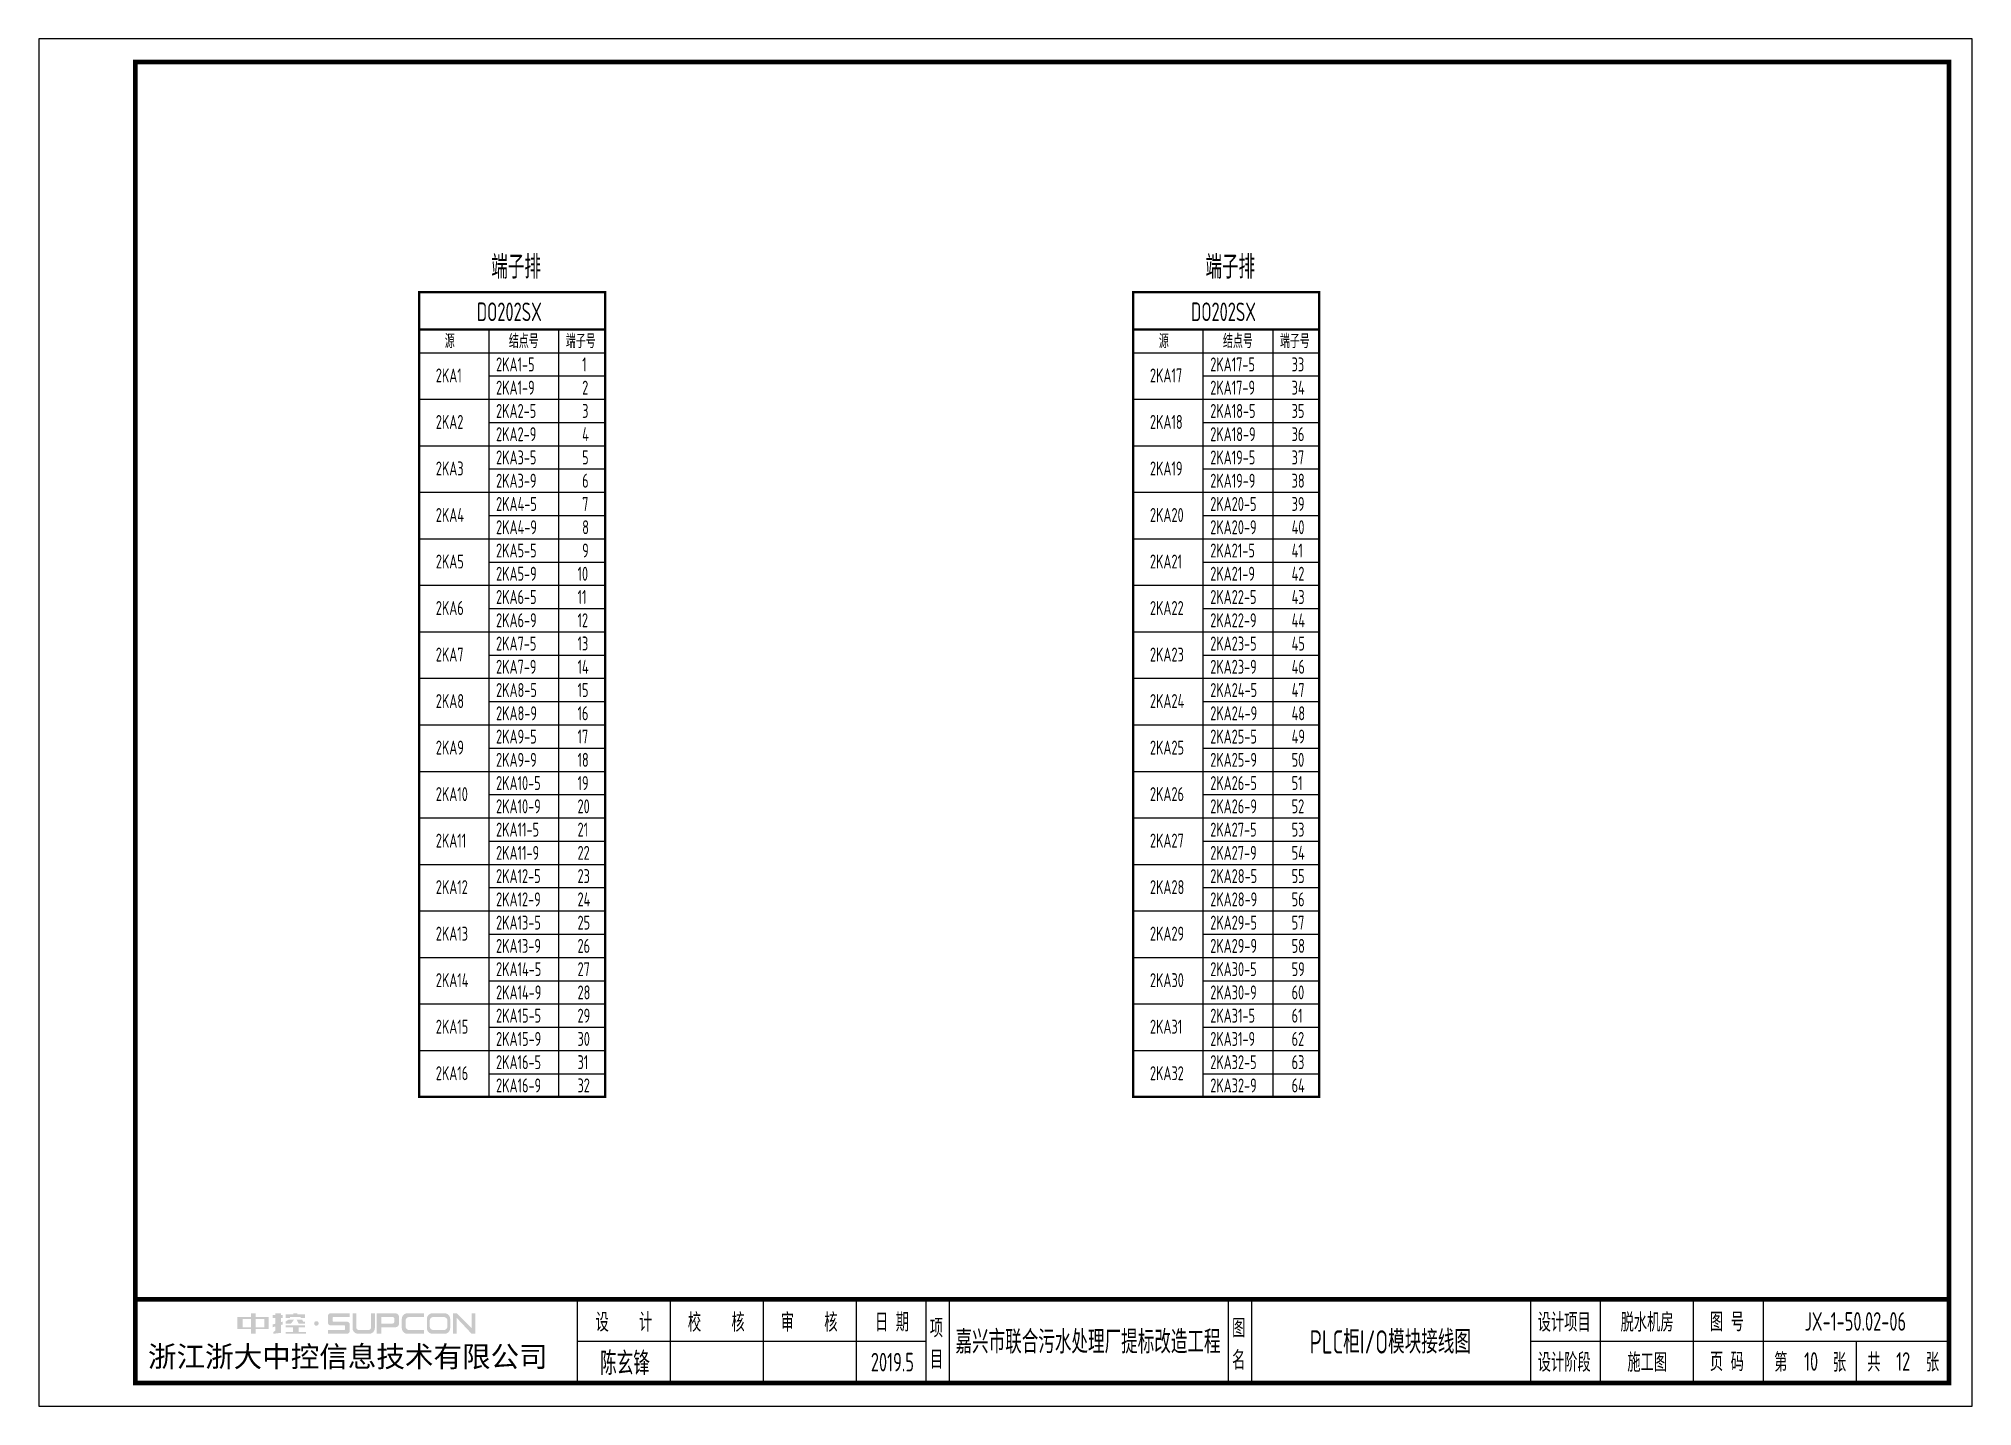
# Model space of a CAD drawing. Header units: millimetres. Extents: x 30557 to 235556, y -116603 to -73383.
# Drawn here: x 98452 to 102610, y -83067 to -80127 of the extents above; entities that cross this region are included whole.
import ezdxf
from ezdxf.enums import TextEntityAlignment as Align

# ---------------------------------------------------------------- set-up
doc = ezdxf.new("R2010")
doc.units = ezdxf.units.MM
doc.layers.add('1', color=3, linetype='Continuous')
doc.layers.add('符号层', color=3, linetype='Continuous')
doc.layers.add('_Drawing', color=7, linetype='Continuous', lineweight=25)
doc.styles.add('supcon', font='sceie.shx', dxfattribs={"width": 0.75, "height": 40, "bigfont": 'sceic.shx'})
doc.styles.add('Title', font='', dxfattribs={"height": 45})
doc.styles.get('Title').set_extended_font_data('SimHei')

msp = doc.modelspace()

# ---------------------------------------------------------------- texts
at = {"color": 3, "style": 'supcon', "width": 0.75}
for s, p in [('2KA1', (99305.5, -80866.3)), ('2KA17', (100841.2, -80866.3)), ('2KA2', (99305.5, -80966.3)), ('2KA18', (100841.2, -80966.3)), ('2KA3', (99305.5, -81066.3)), ('2KA19', (100841.2, -81066.3)), ('2KA4', (99305.5, -81166.3)), ('2KA20', (100841.2, -81166.3)), ('2KA5', (99305.5, -81266.3)), ('2KA21', (100841.2, -81266.3)), ('2KA6', (99305.5, -81366.3)), ('2KA22', (100841.2, -81366.3)), ('2KA7', (99305.5, -81466.3)), ('2KA23', (100841.2, -81466.3)), ('2KA8', (99305.5, -81566.3)), ('2KA24', (100841.2, -81566.3)), ('2KA9', (99305.5, -81666.3)), ('2KA25', (100841.2, -81666.3)), ('2KA10', (99305.5, -81766.3)), ('2KA26', (100841.2, -81766.3)), ('2KA11', (99305.5, -81866.3)), ('2KA27', (100841.2, -81866.3)), ('2KA12', (99305.5, -81966.3)), ('2KA28', (100841.2, -81966.3)), ('2KA13', (99305.5, -82066.3)), ('2KA29', (100841.2, -82066.3)), ('2KA14', (99305.5, -82166.3)), ('2KA30', (100841.2, -82166.3)), ('2KA15', (99305.5, -82266.3)), ('2KA31', (100841.2, -82266.3)), ('2KA16', (99305.5, -82366.3)), ('2KA32', (100841.2, -82366.3))]:
    msp.add_text(s, height=30, dxfattribs=at).set_placement(p)
for s, height, p in [('脱水机房', 40, (101910.2, -82884.9)), ('陈玄锋', 50, (99712.3, -82972.4)), ('10', 40, (102262.8, -82971)), ('12', 40, (102460.8, -82971)), ('2019.5', 40, (100287.3, -82972.4))]:
    msp.add_text(s, height=height, dxfattribs=at).set_placement(p, align=Align.MIDDLE)
at = {"layer": '1', "style": 'supcon', "width": 0.75}
for p in [(99463.6, -80734.5), (100999.3, -80734.5)]:
    msp.add_text('DO202SX', height=40, dxfattribs=at).set_placement(p, align=Align.CENTER)
at = {"layer": '1', "color": 3, "style": 'supcon', "width": 0.75}
for s, p in [('2KA1-5', (99435.1, -80842.6)), ('2KA17-5', (100970.8, -80842.6)), ('2KA1-9', (99435.1, -80892.6)), ('2KA17-9', (100970.8, -80892.6)), ('2KA2-5', (99435.1, -80942.6)), ('2KA18-5', (100970.8, -80942.6)), ('2KA2-9', (99435.1, -80992.6)), ('2KA18-9', (100970.8, -80992.6)), ('2KA3-5', (99435.1, -81042.6)), ('2KA19-5', (100970.8, -81042.6)), ('2KA3-9', (99435.1, -81092.6)), ('2KA19-9', (100970.8, -81092.6)), ('2KA4-5', (99435.1, -81142.6)), ('2KA20-5', (100970.8, -81142.6)), ('2KA4-9', (99435.1, -81192.6)), ('2KA20-9', (100970.8, -81192.6)), ('2KA5-5', (99435.1, -81242.6)), ('2KA21-5', (100970.8, -81242.6)), ('2KA5-9', (99435.1, -81292.6)), ('2KA21-9', (100970.8, -81292.6)), ('2KA6-5', (99435.1, -81342.6)), ('2KA22-5', (100970.8, -81342.6)), ('2KA6-9', (99435.1, -81392.6)), ('2KA22-9', (100970.8, -81392.6)), ('2KA7-5', (99435.1, -81442.6)), ('2KA23-5', (100970.8, -81442.6)), ('2KA7-9', (99435.1, -81492.6)), ('2KA23-9', (100970.8, -81492.6)), ('2KA8-5', (99435.1, -81542.6)), ('2KA24-5', (100970.8, -81542.6)), ('2KA8-9', (99435.1, -81592.6)), ('2KA24-9', (100970.8, -81592.6)), ('2KA9-5', (99435.1, -81642.6)), ('2KA25-5', (100970.8, -81642.6)), ('2KA9-9', (99435.1, -81692.6)), ('2KA25-9', (100970.8, -81692.6)), ('2KA10-5', (99435.1, -81742.6)), ('2KA26-5', (100970.8, -81742.6)), ('2KA10-9', (99435.1, -81792.6)), ('2KA26-9', (100970.8, -81792.6)), ('2KA11-5', (99435.1, -81842.6)), ('2KA27-5', (100970.8, -81842.6)), ('2KA11-9', (99435.1, -81892.6)), ('2KA27-9', (100970.8, -81892.6)), ('2KA12-5', (99435.1, -81942.6)), ('2KA28-5', (100970.8, -81942.6)), ('2KA12-9', (99435.1, -81992.6)), ('2KA28-9', (100970.8, -81992.6)), ('2KA13-5', (99435.1, -82042.6)), ('2KA29-5', (100970.8, -82042.6)), ('2KA13-9', (99435.1, -82092.6)), ('2KA29-9', (100970.8, -82092.6)), ('2KA14-5', (99435.1, -82142.6)), ('2KA30-5', (100970.8, -82142.6)), ('2KA14-9', (99435.1, -82192.6)), ('2KA30-9', (100970.8, -82192.6)), ('2KA15-5', (99435.1, -82242.6)), ('2KA31-5', (100970.8, -82242.6)), ('2KA15-9', (99435.1, -82292.6)), ('2KA31-9', (100970.8, -82292.6)), ('2KA16-5', (99435.1, -82342.6)), ('2KA32-5', (100970.8, -82342.6)), ('2KA16-9', (99435.1, -82392.6)), ('2KA32-9', (100970.8, -82392.6))]:
    msp.add_text(s, height=30, dxfattribs=at).set_placement(p)
at = {"layer": '_Drawing', "color": 3, "style": 'supcon', "width": 0.75}
for s, height, p in [('JX-1-50.02-06', 40, (102358, -82884.9)), ('嘉兴市联合污水处理厂提标改造工程', 50, (100707.9, -82926.3)), ('PLC柜I/O模块接线图', 50, (101357.9, -82926.3))]:
    msp.add_text(s, height=height, dxfattribs=at).set_placement(p, align=Align.MIDDLE)
at = {"layer": '符号层', "color": 4, "style": 'supcon', "width": 0.75}
for p in [(99424.7, -80643.1), (100960.4, -80643.1)]:
    msp.add_text('端子排', height=50, dxfattribs=at).set_placement(p)

# ---------------------------------------------------------------- blocks, each defined once
blk = doc.blocks.new('中控·SUPCON')
at = {"linetype": 'Continuous'}
h = blk.add_hatch(color=2, dxfattribs=at)
h.dxf.hatch_style = 1
h.paths.add_polyline_path([(34, 33), (20, 33), (20, 37), (15, 37), (15, 36), (15, 33), (0, 33), (0, 20), (13, 20), (15, 20), (15, 15), (20, 15), (20, 20), (22, 20), (34, 20)])
h.paths.add_polyline_path([(20, 30), (20, 31), (29, 31), (29, 22), (20, 22)], flags=16)
h.paths.add_polyline_path([(15, 30), (15, 22), (6, 22), (6, 31), (15, 31)], flags=16)
h.paths.add_polyline_path([(47, 32), (49, 32), (49, 35), (47, 35), (47, 37), (41, 37), (41, 35), (38, 35), (38, 32), (41, 32), (41, 25.8), (38, 25), (38, 22), (41, 22.8), (41, 18.3), (39, 17), (39, 15), (47, 16), (47, 24.5), (49, 25), (49, 28), (47, 27.5)])
h.paths.add_polyline_path([(61, 30), (55, 30), (52, 28), (52, 26), (58, 26)])
h.paths.add_polyline_path([(73, 28), (71, 28), (70, 30), (64, 30), (66, 26), (73, 26)])
h.paths.add_polyline_path([(73, 36), (64.6, 36), (64.6, 37), (60.4, 37), (60.4, 36), (52, 36), (52, 32), (56.8, 32), (56.8, 33.1), (68.2, 33.1), (68.2, 32), (73, 32)])
h.paths.add_polyline_path([(66, 22), (73, 22), (73, 24), (52, 24), (52, 22), (60, 22), (60, 17), (52, 17), (52, 15), (74, 15), (74, 17), (66, 17)])
h.paths.add_polyline_path([(82.7, 26.1, 1), (87.6, 26.1, 1)])
h.paths.add_polyline_path([(118, 28), (103.5, 28, -0.414214), (102.5, 29), (102.5, 32, -0.414214), (103.5, 33), (121, 33), (121, 37), (100.5, 37, 0.414214), (97.5, 34), (97.5, 27, 0.414214), (100.5, 24), (115, 24, -0.414214), (116, 23), (116, 20, -0.414214), (115, 19), (97.5, 19), (97.5, 15), (118, 15, 0.414214), (121, 18), (121, 25, 0.414214)])
h.paths.add_polyline_path([(128, 37), (124, 37), (124, 36), (124, 21, 0.414214), (130, 15), (142, 15, 0.414214), (148, 21), (148, 37), (144, 37), (144, 22, -0.414214), (141, 19), (131, 19, -0.414214), (128, 22)])
h.paths.add_polyline_path([(174, 26), (174, 33, 0.414214), (170, 37), (150, 37), (150, 36), (150, 15), (155, 15), (155, 22), (170, 22, 0.414214)])
h.paths.add_polyline_path([(167, 26), (155, 26), (155, 33), (167, 33, -0.414214), (169, 31), (169, 28, -0.414214)], flags=16)
h.paths.add_polyline_path([(201, 19), (185, 19, -0.414214), (181, 23), (181, 29, -0.414214), (185, 33), (201, 33), (201, 37), (183, 37, 0.414214), (177, 31), (177, 21, 0.414214), (183, 15), (201, 15)])
h.paths.add_polyline_path([(229, 21), (229, 31, 0.414214), (223, 37), (210, 37, 0.414214), (204, 31), (204, 21, 0.414214), (210, 15), (223, 15, 0.414214)])
h.paths.add_polyline_path([(207, 23), (207, 29, -0.414214), (211, 33), (222, 33, -0.414214), (226, 29), (226, 23, -0.414214), (222, 19), (211, 19, -0.414214)], flags=16)
h.paths.add_polyline_path([(236, 32.1), (252, 15), (256, 15), (256, 37), (252, 37), (252, 21), (236, 37), (232, 37), (232, 36), (232, 15), (236, 15)])
h = blk.add_hatch(color=2, dxfattribs=at)
h.dxf.hatch_style = 1
h.paths.add_polyline_path([(34, 33), (20, 33), (20, 37), (15, 37), (15, 36), (15, 33), (0, 33), (0, 20), (13, 20), (15, 20), (15, 15), (20, 15), (20, 20), (22, 20), (34, 20)])
h.paths.add_polyline_path([(20, 30), (20, 31), (29, 31), (29, 22), (20, 22)], flags=16)
h.paths.add_polyline_path([(15, 30), (15, 22), (6, 22), (6, 31), (15, 31)], flags=16)
h.paths.add_polyline_path([(47, 32), (49, 32), (49, 35), (47, 35), (47, 37), (41, 37), (41, 35), (38, 35), (38, 32), (41, 32), (41, 25.8), (38, 25), (38, 22), (41, 22.8), (41, 18.3), (39, 17), (39, 15), (47, 16), (47, 24.5), (49, 25), (49, 28), (47, 27.5)])
h.paths.add_polyline_path([(61, 30), (55, 30), (52, 28), (52, 26), (58, 26)])
h.paths.add_polyline_path([(73, 28), (71, 28), (70, 30), (64, 30), (66, 26), (73, 26)])
h.paths.add_polyline_path([(73, 36), (64.6, 36), (64.6, 37), (60.4, 37), (60.4, 36), (52, 36), (52, 32), (56.8, 32), (56.8, 33.1), (68.2, 33.1), (68.2, 32), (73, 32)])
h.paths.add_polyline_path([(66, 22), (73, 22), (73, 24), (52, 24), (52, 22), (60, 22), (60, 17), (52, 17), (52, 15), (74, 15), (74, 17), (66, 17)])
h.paths.add_polyline_path([(82.7, 26.1, 1), (87.6, 26.1, 1)])
h.paths.add_polyline_path([(118, 28), (103.5, 28, -0.414214), (102.5, 29), (102.5, 32, -0.414214), (103.5, 33), (121, 33), (121, 37), (100.5, 37, 0.414214), (97.5, 34), (97.5, 27, 0.414214), (100.5, 24), (115, 24, -0.414214), (116, 23), (116, 20, -0.414214), (115, 19), (97.5, 19), (97.5, 15), (118, 15, 0.414214), (121, 18), (121, 25, 0.414214)])
h.paths.add_polyline_path([(128, 37), (124, 37), (124, 36), (124, 21, 0.414214), (130, 15), (142, 15, 0.414214), (148, 21), (148, 37), (144, 37), (144, 22, -0.414214), (141, 19), (131, 19, -0.414214), (128, 22)])
h.paths.add_polyline_path([(174, 26), (174, 33, 0.414214), (170, 37), (150, 37), (150, 36), (150, 15), (155, 15), (155, 22), (170, 22, 0.414214)])
h.paths.add_polyline_path([(167, 26), (155, 26), (155, 33), (167, 33, -0.414214), (169, 31), (169, 28, -0.414214)], flags=16)
h.paths.add_polyline_path([(201, 19), (185, 19, -0.414214), (181, 23), (181, 29, -0.414214), (185, 33), (201, 33), (201, 37), (183, 37, 0.414214), (177, 31), (177, 21, 0.414214), (183, 15), (201, 15)])
h.paths.add_polyline_path([(229, 21), (229, 31, 0.414214), (223, 37), (210, 37, 0.414214), (204, 31), (204, 21, 0.414214), (210, 15), (223, 15, 0.414214)])
h.paths.add_polyline_path([(207, 23), (207, 29, -0.414214), (211, 33), (222, 33, -0.414214), (226, 29), (226, 23, -0.414214), (222, 19), (211, 19, -0.414214)], flags=16)
h.paths.add_polyline_path([(236, 32.1), (252, 15), (256, 15), (256, 37), (252, 37), (252, 21), (236, 37), (232, 37), (232, 36), (232, 15), (236, 15)])
h = blk.add_hatch(color=2, dxfattribs=at)
h.dxf.hatch_style = 1
h.paths.add_polyline_path([(34, 33), (20, 33), (20, 37), (15, 37), (15, 36), (15, 33), (0, 33), (0, 20), (13, 20), (15, 20), (15, 15), (20, 15), (20, 20), (22, 20), (34, 20)])
h.paths.add_polyline_path([(20, 30), (20, 31), (29, 31), (29, 22), (20, 22)], flags=16)
h.paths.add_polyline_path([(15, 30), (15, 22), (6, 22), (6, 31), (15, 31)], flags=16)
h.paths.add_polyline_path([(47, 32), (49, 32), (49, 35), (47, 35), (47, 37), (41, 37), (41, 35), (38, 35), (38, 32), (41, 32), (41, 25.8), (38, 25), (38, 22), (41, 22.8), (41, 18.3), (39, 17), (39, 15), (47, 16), (47, 24.5), (49, 25), (49, 28), (47, 27.5)])
h.paths.add_polyline_path([(61, 30), (55, 30), (52, 28), (52, 26), (58, 26)])
h.paths.add_polyline_path([(73, 28), (71, 28), (70, 30), (64, 30), (66, 26), (73, 26)])
h.paths.add_polyline_path([(73, 36), (64.6, 36), (64.6, 37), (60.4, 37), (60.4, 36), (52, 36), (52, 32), (56.8, 32), (56.8, 33.1), (68.2, 33.1), (68.2, 32), (73, 32)])
h.paths.add_polyline_path([(66, 22), (73, 22), (73, 24), (52, 24), (52, 22), (60, 22), (60, 17), (52, 17), (52, 15), (74, 15), (74, 17), (66, 17)])
h.paths.add_polyline_path([(82.7, 26.1, 1), (87.6, 26.1, 1)])
h.paths.add_polyline_path([(118, 28), (103.5, 28, -0.414214), (102.5, 29), (102.5, 32, -0.414214), (103.5, 33), (121, 33), (121, 37), (100.5, 37, 0.414214), (97.5, 34), (97.5, 27, 0.414214), (100.5, 24), (115, 24, -0.414214), (116, 23), (116, 20, -0.414214), (115, 19), (97.5, 19), (97.5, 15), (118, 15, 0.414214), (121, 18), (121, 25, 0.414214)])
h.paths.add_polyline_path([(128, 37), (124, 37), (124, 36), (124, 21, 0.414214), (130, 15), (142, 15, 0.414214), (148, 21), (148, 37), (144, 37), (144, 22, -0.414214), (141, 19), (131, 19, -0.414214), (128, 22)])
h.paths.add_polyline_path([(174, 26), (174, 33, 0.414214), (170, 37), (150, 37), (150, 36), (150, 15), (155, 15), (155, 22), (170, 22, 0.414214)])
h.paths.add_polyline_path([(167, 26), (155, 26), (155, 33), (167, 33, -0.414214), (169, 31), (169, 28, -0.414214)], flags=16)
h.paths.add_polyline_path([(201, 19), (185, 19, -0.414214), (181, 23), (181, 29, -0.414214), (185, 33), (201, 33), (201, 37), (183, 37, 0.414214), (177, 31), (177, 21, 0.414214), (183, 15), (201, 15)])
h.paths.add_polyline_path([(229, 21), (229, 31, 0.414214), (223, 37), (210, 37, 0.414214), (204, 31), (204, 21, 0.414214), (210, 15), (223, 15, 0.414214)])
h.paths.add_polyline_path([(207, 23), (207, 29, -0.414214), (211, 33), (222, 33, -0.414214), (226, 29), (226, 23, -0.414214), (222, 19), (211, 19, -0.414214)], flags=16)
h.paths.add_polyline_path([(236, 32.1), (252, 15), (256, 15), (256, 37), (252, 37), (252, 21), (236, 37), (232, 37), (232, 36), (232, 15), (236, 15)])
h = blk.add_hatch(color=2, dxfattribs=at)
h.dxf.hatch_style = 1
h.paths.add_polyline_path([(34, 33), (20, 33), (20, 37), (15, 37), (15, 36), (15, 33), (0, 33), (0, 20), (13, 20), (15, 20), (15, 15), (20, 15), (20, 20), (22, 20), (34, 20)])
h.paths.add_polyline_path([(20, 30), (20, 31), (29, 31), (29, 22), (20, 22)], flags=16)
h.paths.add_polyline_path([(15, 30), (15, 22), (6, 22), (6, 31), (15, 31)], flags=16)
h.paths.add_polyline_path([(47, 32), (49, 32), (49, 35), (47, 35), (47, 37), (41, 37), (41, 35), (38, 35), (38, 32), (41, 32), (41, 25.8), (38, 25), (38, 22), (41, 22.8), (41, 18.3), (39, 17), (39, 15), (47, 16), (47, 24.5), (49, 25), (49, 28), (47, 27.5)])
h.paths.add_polyline_path([(61, 30), (55, 30), (52, 28), (52, 26), (58, 26)])
h.paths.add_polyline_path([(73, 28), (71, 28), (70, 30), (64, 30), (66, 26), (73, 26)])
h.paths.add_polyline_path([(73, 36), (64.6, 36), (64.6, 37), (60.4, 37), (60.4, 36), (52, 36), (52, 32), (56.8, 32), (56.8, 33.1), (68.2, 33.1), (68.2, 32), (73, 32)])
h.paths.add_polyline_path([(66, 22), (73, 22), (73, 24), (52, 24), (52, 22), (60, 22), (60, 17), (52, 17), (52, 15), (74, 15), (74, 17), (66, 17)])
h.paths.add_polyline_path([(82.7, 26.1, 1), (87.6, 26.1, 1)])
h.paths.add_polyline_path([(118, 28), (103.5, 28, -0.414214), (102.5, 29), (102.5, 32, -0.414214), (103.5, 33), (121, 33), (121, 37), (100.5, 37, 0.414214), (97.5, 34), (97.5, 27, 0.414214), (100.5, 24), (115, 24, -0.414214), (116, 23), (116, 20, -0.414214), (115, 19), (97.5, 19), (97.5, 15), (118, 15, 0.414214), (121, 18), (121, 25, 0.414214)])
h.paths.add_polyline_path([(128, 37), (124, 37), (124, 36), (124, 21, 0.414214), (130, 15), (142, 15, 0.414214), (148, 21), (148, 37), (144, 37), (144, 22, -0.414214), (141, 19), (131, 19, -0.414214), (128, 22)])
h.paths.add_polyline_path([(174, 26), (174, 33, 0.414214), (170, 37), (150, 37), (150, 36), (150, 15), (155, 15), (155, 22), (170, 22, 0.414214)])
h.paths.add_polyline_path([(167, 26), (155, 26), (155, 33), (167, 33, -0.414214), (169, 31), (169, 28, -0.414214)], flags=16)
h.paths.add_polyline_path([(201, 19), (185, 19, -0.414214), (181, 23), (181, 29, -0.414214), (185, 33), (201, 33), (201, 37), (183, 37, 0.414214), (177, 31), (177, 21, 0.414214), (183, 15), (201, 15)])
h.paths.add_polyline_path([(229, 21), (229, 31, 0.414214), (223, 37), (210, 37, 0.414214), (204, 31), (204, 21, 0.414214), (210, 15), (223, 15, 0.414214)])
h.paths.add_polyline_path([(207, 23), (207, 29, -0.414214), (211, 33), (222, 33, -0.414214), (226, 29), (226, 23, -0.414214), (222, 19), (211, 19, -0.414214)], flags=16)
h.paths.add_polyline_path([(236, 32.1), (252, 15), (256, 15), (256, 37), (252, 37), (252, 21), (236, 37), (232, 37), (232, 36), (232, 15), (236, 15)])
h = blk.add_hatch(color=2, dxfattribs=at)
h.dxf.hatch_style = 1
h.paths.add_polyline_path([(34, 33), (20, 33), (20, 37), (15, 37), (15, 36), (15, 33), (0, 33), (0, 20), (13, 20), (15, 20), (15, 15), (20, 15), (20, 20), (22, 20), (34, 20)])
h.paths.add_polyline_path([(20, 30), (20, 31), (29, 31), (29, 22), (20, 22)], flags=16)
h.paths.add_polyline_path([(15, 30), (15, 22), (6, 22), (6, 31), (15, 31)], flags=16)
h.paths.add_polyline_path([(47, 32), (49, 32), (49, 35), (47, 35), (47, 37), (41, 37), (41, 35), (38, 35), (38, 32), (41, 32), (41, 25.8), (38, 25), (38, 22), (41, 22.8), (41, 18.3), (39, 17), (39, 15), (47, 16), (47, 24.5), (49, 25), (49, 28), (47, 27.5)])
h.paths.add_polyline_path([(61, 30), (55, 30), (52, 28), (52, 26), (58, 26)])
h.paths.add_polyline_path([(73, 28), (71, 28), (70, 30), (64, 30), (66, 26), (73, 26)])
h.paths.add_polyline_path([(73, 36), (64.6, 36), (64.6, 37), (60.4, 37), (60.4, 36), (52, 36), (52, 32), (56.8, 32), (56.8, 33.1), (68.2, 33.1), (68.2, 32), (73, 32)])
h.paths.add_polyline_path([(66, 22), (73, 22), (73, 24), (52, 24), (52, 22), (60, 22), (60, 17), (52, 17), (52, 15), (74, 15), (74, 17), (66, 17)])
h.paths.add_polyline_path([(82.7, 26.1, 1), (87.6, 26.1, 1)])
h.paths.add_polyline_path([(118, 28), (103.5, 28, -0.414214), (102.5, 29), (102.5, 32, -0.414214), (103.5, 33), (121, 33), (121, 37), (100.5, 37, 0.414214), (97.5, 34), (97.5, 27, 0.414214), (100.5, 24), (115, 24, -0.414214), (116, 23), (116, 20, -0.414214), (115, 19), (97.5, 19), (97.5, 15), (118, 15, 0.414214), (121, 18), (121, 25, 0.414214)])
h.paths.add_polyline_path([(128, 37), (124, 37), (124, 36), (124, 21, 0.414214), (130, 15), (142, 15, 0.414214), (148, 21), (148, 37), (144, 37), (144, 22, -0.414214), (141, 19), (131, 19, -0.414214), (128, 22)])
h.paths.add_polyline_path([(174, 26), (174, 33, 0.414214), (170, 37), (150, 37), (150, 36), (150, 15), (155, 15), (155, 22), (170, 22, 0.414214)])
h.paths.add_polyline_path([(167, 26), (155, 26), (155, 33), (167, 33, -0.414214), (169, 31), (169, 28, -0.414214)], flags=16)
h.paths.add_polyline_path([(201, 19), (185, 19, -0.414214), (181, 23), (181, 29, -0.414214), (185, 33), (201, 33), (201, 37), (183, 37, 0.414214), (177, 31), (177, 21, 0.414214), (183, 15), (201, 15)])
h.paths.add_polyline_path([(229, 21), (229, 31, 0.414214), (223, 37), (210, 37, 0.414214), (204, 31), (204, 21, 0.414214), (210, 15), (223, 15, 0.414214)])
h.paths.add_polyline_path([(207, 23), (207, 29, -0.414214), (211, 33), (222, 33, -0.414214), (226, 29), (226, 23, -0.414214), (222, 19), (211, 19, -0.414214)], flags=16)
h.paths.add_polyline_path([(236, 32.1), (252, 15), (256, 15), (256, 37), (252, 37), (252, 21), (236, 37), (232, 37), (232, 36), (232, 15), (236, 15)])
h = blk.add_hatch(color=2, dxfattribs=at)
h.dxf.hatch_style = 1
h.paths.add_polyline_path([(34, 33), (20, 33), (20, 37), (15, 37), (15, 36), (15, 33), (0, 33), (0, 20), (13, 20), (15, 20), (15, 15), (20, 15), (20, 20), (22, 20), (34, 20)])
h.paths.add_polyline_path([(20, 30), (20, 31), (29, 31), (29, 22), (20, 22)], flags=16)
h.paths.add_polyline_path([(15, 30), (15, 22), (6, 22), (6, 31), (15, 31)], flags=16)
h.paths.add_polyline_path([(47, 32), (49, 32), (49, 35), (47, 35), (47, 37), (41, 37), (41, 35), (38, 35), (38, 32), (41, 32), (41, 25.8), (38, 25), (38, 22), (41, 22.8), (41, 18.3), (39, 17), (39, 15), (47, 16), (47, 24.5), (49, 25), (49, 28), (47, 27.5)])
h.paths.add_polyline_path([(61, 30), (55, 30), (52, 28), (52, 26), (58, 26)])
h.paths.add_polyline_path([(73, 28), (71, 28), (70, 30), (64, 30), (66, 26), (73, 26)])
h.paths.add_polyline_path([(73, 36), (64.6, 36), (64.6, 37), (60.4, 37), (60.4, 36), (52, 36), (52, 32), (56.8, 32), (56.8, 33.1), (68.2, 33.1), (68.2, 32), (73, 32)])
h.paths.add_polyline_path([(66, 22), (73, 22), (73, 24), (52, 24), (52, 22), (60, 22), (60, 17), (52, 17), (52, 15), (74, 15), (74, 17), (66, 17)])
h.paths.add_polyline_path([(82.7, 26.1, 1), (87.6, 26.1, 1)])
h.paths.add_polyline_path([(118, 28), (103.5, 28, -0.414214), (102.5, 29), (102.5, 32, -0.414214), (103.5, 33), (121, 33), (121, 37), (100.5, 37, 0.414214), (97.5, 34), (97.5, 27, 0.414214), (100.5, 24), (115, 24, -0.414214), (116, 23), (116, 20, -0.414214), (115, 19), (97.5, 19), (97.5, 15), (118, 15, 0.414214), (121, 18), (121, 25, 0.414214)])
h.paths.add_polyline_path([(128, 37), (124, 37), (124, 36), (124, 21, 0.414214), (130, 15), (142, 15, 0.414214), (148, 21), (148, 37), (144, 37), (144, 22, -0.414214), (141, 19), (131, 19, -0.414214), (128, 22)])
h.paths.add_polyline_path([(174, 26), (174, 33, 0.414214), (170, 37), (150, 37), (150, 36), (150, 15), (155, 15), (155, 22), (170, 22, 0.414214)])
h.paths.add_polyline_path([(167, 26), (155, 26), (155, 33), (167, 33, -0.414214), (169, 31), (169, 28, -0.414214)], flags=16)
h.paths.add_polyline_path([(201, 19), (185, 19, -0.414214), (181, 23), (181, 29, -0.414214), (185, 33), (201, 33), (201, 37), (183, 37, 0.414214), (177, 31), (177, 21, 0.414214), (183, 15), (201, 15)])
h.paths.add_polyline_path([(229, 21), (229, 31, 0.414214), (223, 37), (210, 37, 0.414214), (204, 31), (204, 21, 0.414214), (210, 15), (223, 15, 0.414214)])
h.paths.add_polyline_path([(207, 23), (207, 29, -0.414214), (211, 33), (222, 33, -0.414214), (226, 29), (226, 23, -0.414214), (222, 19), (211, 19, -0.414214)], flags=16)
h.paths.add_polyline_path([(236, 32.1), (252, 15), (256, 15), (256, 37), (252, 37), (252, 21), (236, 37), (232, 37), (232, 36), (232, 15), (236, 15)])
blk = doc.blocks.new('supcon图框')
at = {"linetype": 'Continuous'}
for p, q in [((6145.7, 4361.7), (1987.7, 4361.7)), ((1987.7, 4361.7), (1987.7, 1421.7)), ((6145.7, 1421.7), (6145.7, 4361.7)), ((1987.7, 1421.7), (6145.7, 1421.7))]:
    blk.add_line(p, q, dxfattribs=at)
for p, q in [((3145.7, 1651.7), (3145.7, 1471.7)), ((3345.7, 1651.7), (3345.7, 1471.7)), ((3545.7, 1651.7), (3545.7, 1471.7)), ((3745.7, 1651.7), (3745.7, 1471.7)), ((3895.7, 1651.7), (3895.7, 1471.7)), ((3945.7, 1651.7), (3945.7, 1471.7)), ((4545.7, 1651.7), (4545.7, 1471.7)), ((4595.7, 1651.7), (4595.7, 1471.7)), ((5195.7, 1651.7), (5195.7, 1471.7)), ((5345.7, 1651.7), (5345.7, 1471.7)), ((5545.7, 1651.7), (5545.7, 1471.7)), ((5695.7, 1651.7), (5695.7, 1471.7)), ((3145.7, 1561.7), (3895.7, 1561.7)), ((5195.7, 1561.7), (6095.7, 1561.7)), ((5895.7, 1561.7), (5895.7, 1471.7))]:
    blk.add_line(p, q)
at = {"linetype": 'Continuous', "const_width": 10}
blk.add_lwpolyline([(2195.7, 4311.7), (6095.7, 4311.7), (6095.7, 1471.7), (2195.7, 1471.7)], close=True, dxfattribs=at)
blk.add_lwpolyline([(2195.7, 1651.7), (6095.7, 1651.7)], dxfattribs=at)
at = {"linetype": 'Continuous', "xscale": 2, "yscale": 2, "zscale": 2}
blk.add_blockref('中控·SUPCON', (2414.6, 1547.7), dxfattribs=at)
at = {"style": 'supcon', "width": 0.75}
for s, p in [('设    计', (3246.2, 1604.2)), ('校    核', (3444.8, 1604.2)), ('审    核', (3644.5, 1604.2)), ('日 期', (3822.5, 1604.2)), ('设计项目', (5268, 1604.2)), ('图 号', (5618, 1604.2)), ('项', (3918.2, 1590.7)), ('图', (4568.2, 1590.7)), ('目', (3918.2, 1522.9)), ('名', (4568.2, 1522.9)), ('设计阶段', (5268, 1518.1)), ('施工图', (5446.5, 1518.1)), ('页 码', (5618, 1518.1)), ('第      张', (5797, 1518.1)), ('共      张', (5997, 1518.1))]:
    blk.add_text(s, height=40, dxfattribs=at).set_placement(p, align=Align.MIDDLE)
at = {"style": 'Title'}
blk.add_text('浙江浙大中控信息技术有限公司', height=45, dxfattribs=at).set_placement((2222.8, 1506.2))
blk = doc.blocks.new('DO端子接线表1')
at = {"lineweight": -3}
for p, q in [((19587.6, 29279.5), (19587.6, 27629.5)), ((19737.6, 29279.5), (19737.6, 27629.5)), ((19437.6, 29229.5), (19837.6, 29229.5)), ((19587.6, 29179.5), (19837.6, 29179.5)), ((19437.6, 29129.5), (19837.6, 29129.5)), ((19587.6, 29079.5), (19837.6, 29079.5)), ((19437.6, 29029.5), (19837.6, 29029.5)), ((19587.6, 28979.5), (19837.6, 28979.5)), ((19437.6, 28929.5), (19837.6, 28929.5)), ((19587.6, 28879.5), (19837.6, 28879.5)), ((19437.6, 28829.5), (19837.6, 28829.5)), ((19587.6, 28779.5), (19837.6, 28779.5)), ((19437.6, 28729.5), (19837.6, 28729.5)), ((19587.6, 28679.5), (19837.6, 28679.5)), ((19437.6, 28629.5), (19837.6, 28629.5)), ((19587.6, 28579.5), (19837.6, 28579.5)), ((19437.6, 28529.5), (19837.6, 28529.5)), ((19587.6, 28479.5), (19837.6, 28479.5)), ((19437.6, 28429.5), (19837.6, 28429.5)), ((19587.6, 28379.5), (19837.6, 28379.5)), ((19437.6, 28329.5), (19837.6, 28329.5)), ((19587.6, 28279.5), (19837.6, 28279.5)), ((19437.6, 28229.5), (19837.6, 28229.5)), ((19587.6, 28179.5), (19837.6, 28179.5)), ((19437.6, 28129.5), (19837.6, 28129.5)), ((19587.6, 28079.5), (19837.6, 28079.5)), ((19437.6, 28029.5), (19837.6, 28029.5)), ((19587.6, 27979.5), (19837.6, 27979.5)), ((19437.6, 27929.5), (19837.6, 27929.5)), ((19587.6, 27879.5), (19837.6, 27879.5)), ((19437.6, 27829.5), (19837.6, 27829.5)), ((19587.6, 27779.5), (19837.6, 27779.5)), ((19437.6, 27729.5), (19837.6, 27729.5)), ((19587.6, 27679.5), (19837.6, 27679.5))]:
    blk.add_line(p, q, dxfattribs=at)
at = {"lineweight": -3, "const_width": 5}
blk.add_lwpolyline([(19437.6, 29359.5), (19437.6, 27629.5), (19837.6, 27629.5), (19837.6, 29359.5)], close=True, dxfattribs=at)
blk.add_lwpolyline([(19437.6, 29279.5), (19837.6, 29279.5)], dxfattribs=at)
at = {"color": 7, "style": 'supcon', "width": 0.75}
for s, p in [('结点号', (19630.8, 29239.3)), ('端子号', (19753.3, 29239.3)), ('源', (19492.9, 29239.3)), ('1', (19788.4, 29189.3)), ('2', (19788.4, 29139.3)), ('3', (19788.4, 29089.3)), ('4', (19788.4, 29039.3)), ('5', (19788.4, 28989.3)), ('6', (19788.4, 28939.3)), ('7', (19788.4, 28889.3)), ('8', (19788.4, 28839.3)), ('9', (19788.4, 28789.3)), ('10', (19778.4, 28739.3)), ('11', (19778.4, 28689.3)), ('12', (19778.4, 28639.3)), ('13', (19778.4, 28589.3)), ('14', (19778.4, 28539.3)), ('15', (19778.4, 28489.3)), ('16', (19778.4, 28439.3)), ('17', (19778.4, 28389.3)), ('18', (19778.4, 28339.3)), ('19', (19778.4, 28289.3)), ('20', (19778.4, 28239.3)), ('21', (19778.4, 28189.3)), ('22', (19778.4, 28139.3)), ('23', (19778.4, 28089.3)), ('24', (19778.4, 28039.3)), ('25', (19778.4, 27989.3)), ('26', (19778.4, 27939.3)), ('27', (19778.4, 27889.3)), ('28', (19778.4, 27839.3)), ('29', (19778.4, 27789.3)), ('30', (19778.4, 27739.3)), ('31', (19778.4, 27689.3)), ('32', (19778.4, 27639.3))]:
    blk.add_text(s, height=30, dxfattribs=at).set_placement(p)
blk = doc.blocks.new('DO端子接线表2')
at = {"lineweight": -3}
for p, q in [((21123.2, 29279.5), (21123.2, 27629.5)), ((21273.2, 29279.5), (21273.2, 27629.5)), ((20973.2, 29229.5), (21373.2, 29229.5)), ((21123.2, 29179.5), (21373.2, 29179.5)), ((20973.2, 29129.5), (21373.2, 29129.5)), ((21123.2, 29079.5), (21373.2, 29079.5)), ((20973.2, 29029.5), (21373.2, 29029.5)), ((21123.2, 28979.5), (21373.2, 28979.5)), ((20973.2, 28929.5), (21373.2, 28929.5)), ((21123.2, 28879.5), (21373.2, 28879.5)), ((20973.2, 28829.5), (21373.2, 28829.5)), ((21123.2, 28779.5), (21373.2, 28779.5)), ((20973.2, 28729.5), (21373.2, 28729.5)), ((21123.2, 28679.5), (21373.2, 28679.5)), ((20973.2, 28629.5), (21373.2, 28629.5)), ((21123.2, 28579.5), (21373.2, 28579.5)), ((20973.2, 28529.5), (21373.2, 28529.5)), ((21123.2, 28479.5), (21373.2, 28479.5)), ((20973.2, 28429.5), (21373.2, 28429.5)), ((21123.2, 28379.5), (21373.2, 28379.5)), ((20973.2, 28329.5), (21373.2, 28329.5)), ((21123.2, 28279.5), (21373.2, 28279.5)), ((20973.2, 28229.5), (21373.2, 28229.5)), ((21123.2, 28179.5), (21373.2, 28179.5)), ((20973.2, 28129.5), (21373.2, 28129.5)), ((21123.2, 28079.5), (21373.2, 28079.5)), ((20973.2, 28029.5), (21373.2, 28029.5)), ((21123.2, 27979.5), (21373.2, 27979.5)), ((20973.2, 27929.5), (21373.2, 27929.5)), ((21123.2, 27879.5), (21373.2, 27879.5)), ((20973.2, 27829.5), (21373.2, 27829.5)), ((21123.2, 27779.5), (21373.2, 27779.5)), ((20973.2, 27729.5), (21373.2, 27729.5)), ((21123.2, 27679.5), (21373.2, 27679.5))]:
    blk.add_line(p, q, dxfattribs=at)
at = {"lineweight": -3, "const_width": 5}
blk.add_lwpolyline([(20973.2, 29359.5), (20973.2, 27629.5), (21373.2, 27629.5), (21373.2, 29359.5)], close=True, dxfattribs=at)
blk.add_lwpolyline([(20973.2, 29279.5), (21373.2, 29279.5)], dxfattribs=at)
at = {"color": 7, "style": 'supcon', "width": 0.75}
for s, p in [('结点号', (21166.4, 29239.3)), ('端子号', (21288.9, 29239.3)), ('源', (21028.5, 29239.3)), ('33', (21314, 29189.3)), ('34', (21314, 29139.3)), ('35', (21314, 29089.3)), ('36', (21314, 29039.3)), ('37', (21314, 28989.3)), ('38', (21314, 28939.3)), ('39', (21314, 28889.3)), ('40', (21314, 28839.3)), ('41', (21314, 28789.3)), ('42', (21314, 28739.3)), ('43', (21314, 28689.3)), ('44', (21314, 28639.3)), ('45', (21314, 28589.3)), ('46', (21314, 28539.3)), ('47', (21314, 28489.3)), ('48', (21314, 28439.3)), ('49', (21314, 28389.3)), ('50', (21314, 28339.3)), ('51', (21314, 28289.3)), ('52', (21314, 28239.3)), ('53', (21314, 28189.3)), ('54', (21314, 28139.3)), ('55', (21314, 28089.3)), ('56', (21314, 28039.3)), ('57', (21314, 27989.3)), ('58', (21314, 27939.3)), ('59', (21314, 27889.3)), ('60', (21314, 27839.3)), ('61', (21314, 27789.3)), ('62', (21314, 27739.3)), ('63', (21314, 27689.3)), ('64', (21314, 27639.3))]:
    blk.add_text(s, height=30, dxfattribs=at).set_placement(p)

# ---------------------------------------------------------------- block references
msp.add_blockref('supcon图框', (96463.8, -84489.1))
at = {"color": 1}
for name in ['DO端子接线表1', 'DO端子接线表2']:
    msp.add_blockref(name, (79831.8, -110031.9), dxfattribs=at)

msp.set_redraw_order([(e.dxf.handle, doc.entitydb.next_handle()) for e in msp.query("TEXT MTEXT ATTDEF DIMENSION ARC_DIMENSION")])  # texts and dimensions are drawn at this point

doc.saveas('drawing.dxf')
